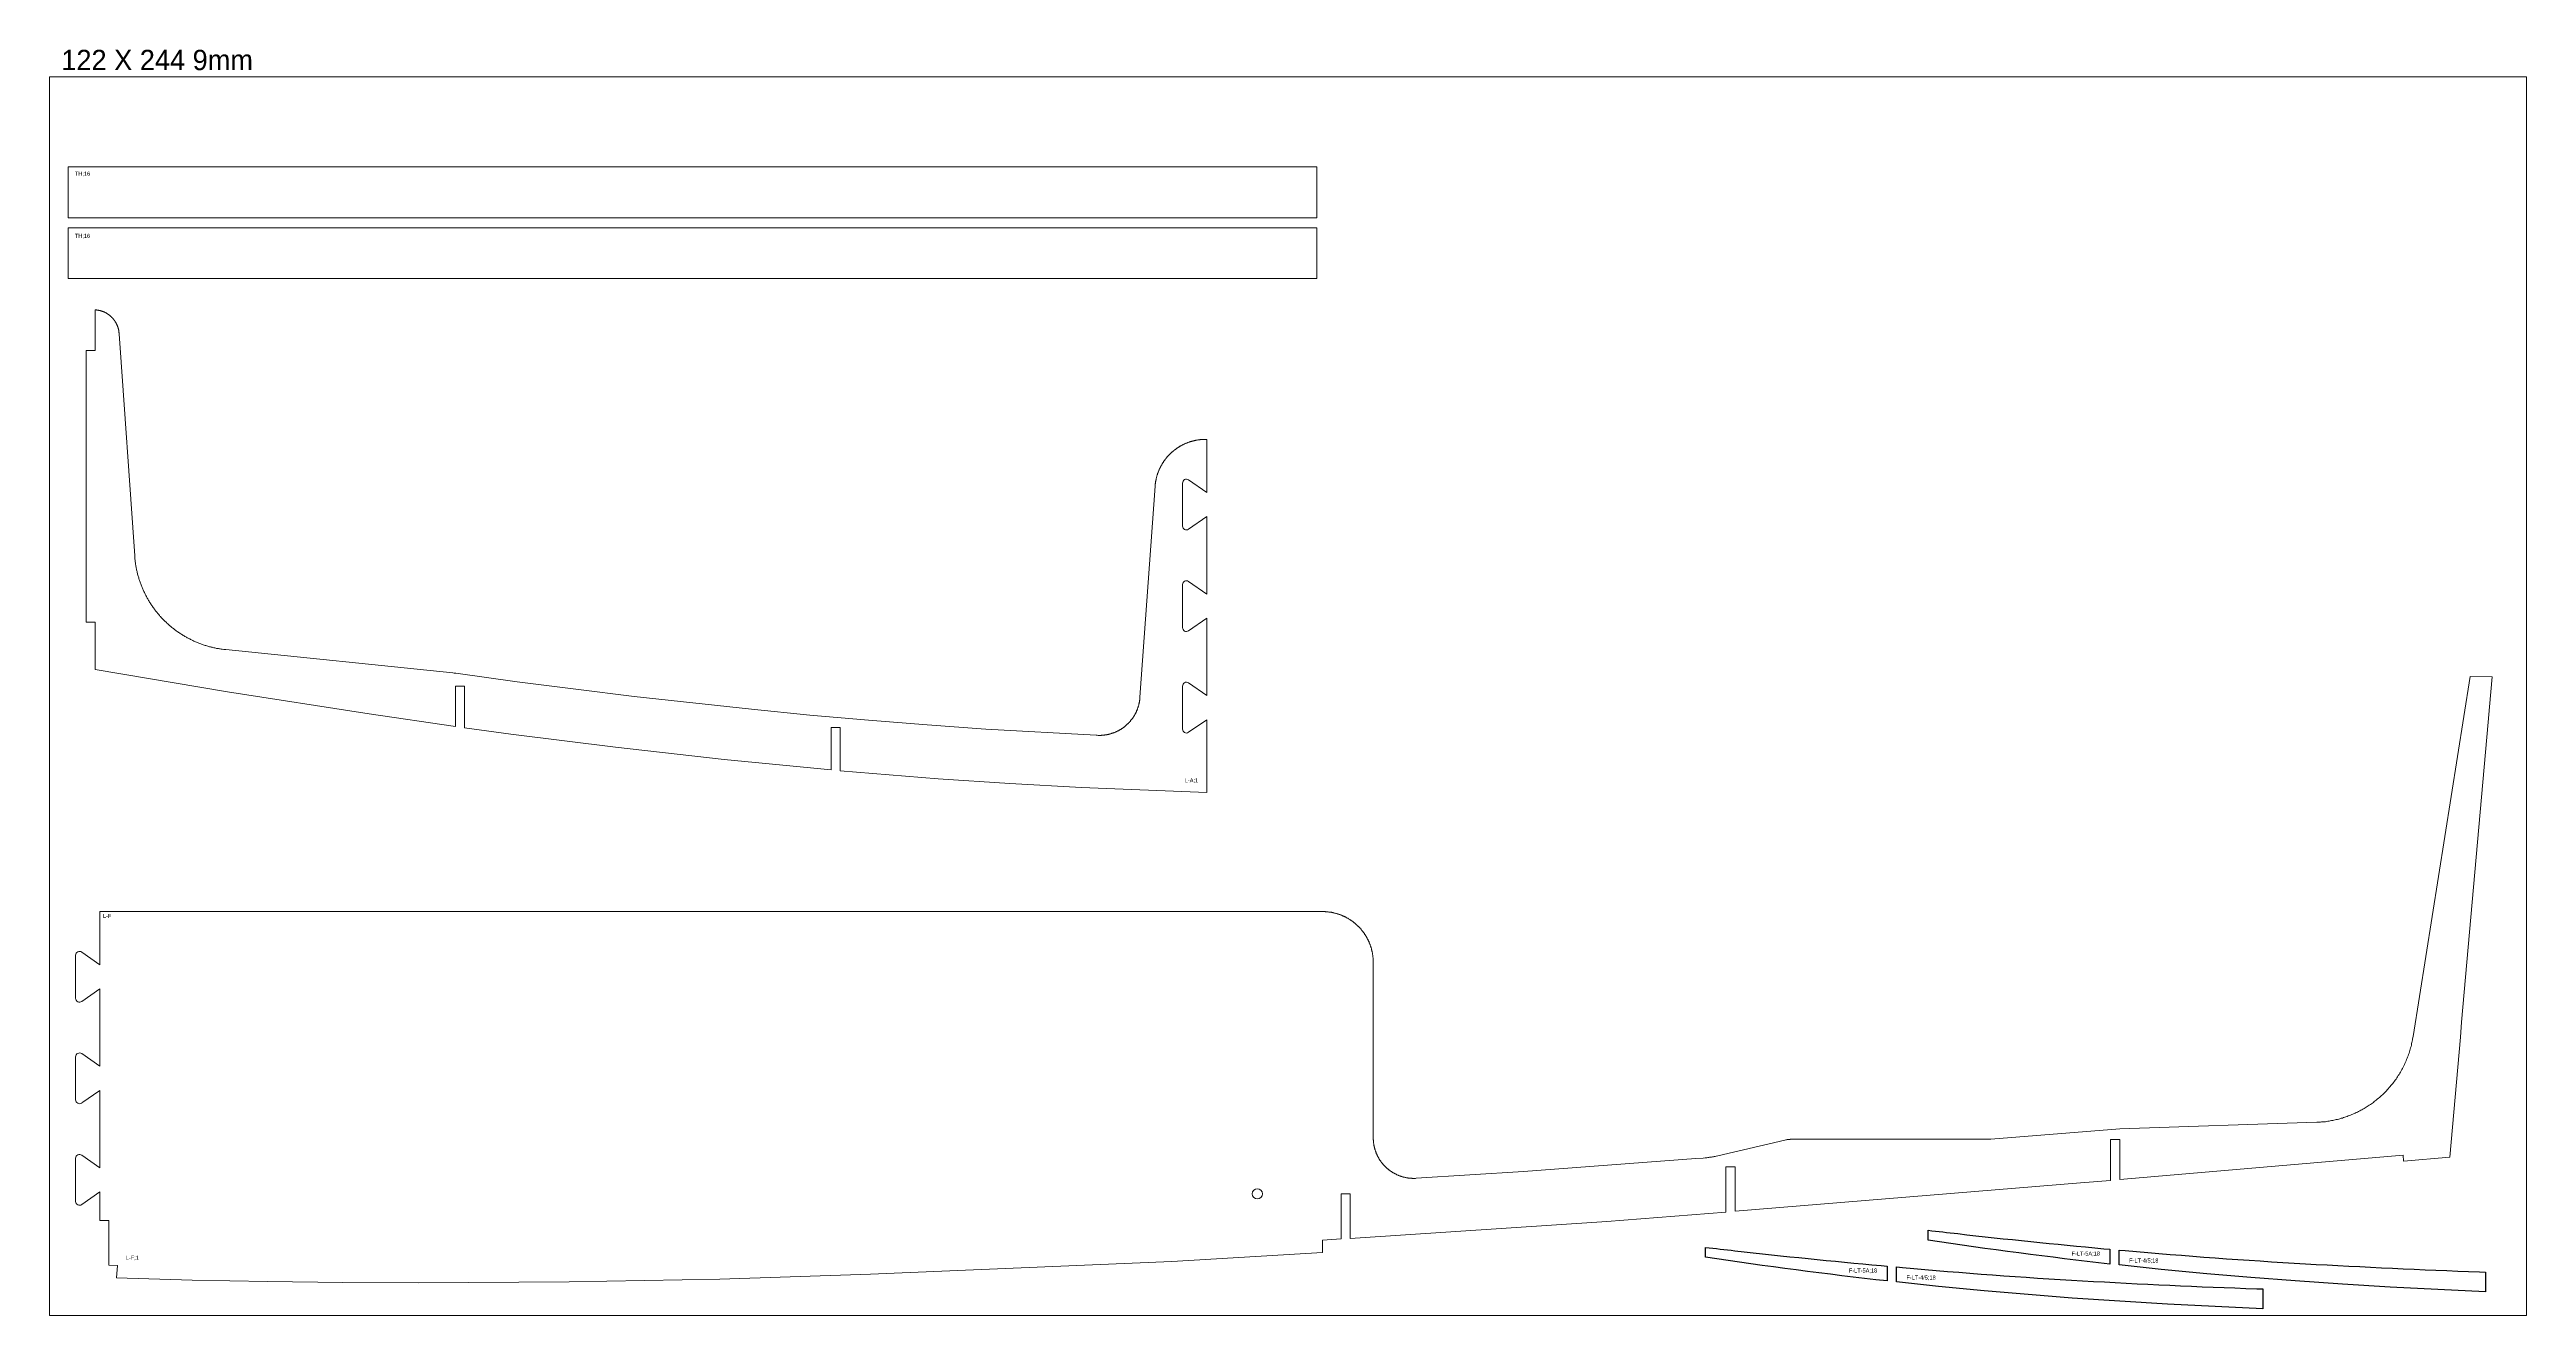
# Model space of a CAD drawing. Header units: millimetres. Extents: x 0 to 7720, y 0 to 5733.
# Drawn here: x 5280 to 7720, y 2966 to 4213 of the extents above; entities that cross this region are included whole.
import ezdxf

# ---------------------------------------------------------------- set-up
doc = ezdxf.new("R2010")
doc.units = ezdxf.units.MM
doc.layers.add('CORTE_9MM', color=4, linetype='Continuous')
doc.layers.add('plate', color=3, linetype='Continuous')

msp = doc.modelspace()

# ---------------------------------------------------------------- linework, layer by layer
at = {"layer": 'CORTE_9MM', "lineweight": 0}
for p, q in [((6419.9, 3776.5), (6419.9, 3828.8)), ((6396.1, 3785.8), (6396.1, 3743.4)), ((6402.1, 3788.9), (6419.9, 3776.5)), ((6402.1, 3740.3), (6419.9, 3752.7)), ((6419.9, 3676.5), (6419.9, 3752.7)), ((6396.1, 3685.8), (6396.1, 3643.4)), ((6402.1, 3688.9), (6419.9, 3676.5)), ((6402.1, 3640.3), (6419.9, 3652.7)), ((6419.9, 3576.5), (6419.9, 3652.7)), ((6402.1, 3588.9), (6419.9, 3576.5)), ((6396.1, 3585.8), (6396.1, 3543.4)), ((6402.1, 3540.3), (6419.9, 3552.7)), ((6419.9, 3524.6), (6419.9, 3552.7)), ((5329.4, 3311.4), (5329.4, 3363.7)), ((5305.7, 3320.7), (5305.7, 3278.3)), ((5311.7, 3323.8), (5329.4, 3311.4)), ((5311.7, 3275.2), (5329.4, 3287.6)), ((5329.4, 3211.4), (5329.4, 3287.6)), ((5311.7, 3223.8), (5329.4, 3211.4)), ((5305.7, 3220.7), (5305.7, 3178.3)), ((5311.7, 3175.2), (5329.4, 3187.6)), ((5329.4, 3111.4), (5329.4, 3187.6)), ((5311.7, 3123.8), (5329.4, 3111.4)), ((7319.4, 3139.4), (7310.4, 3139.4)), ((7310.4, 3139.4), (7310.4, 3099)), ((7319.4, 3099.8), (7319.4, 3139.4)), ((7598.4, 3123.9), (7319.4, 3099.8)), ((7598.8, 3117.9), (7598.4, 3123.9)), ((5305.7, 3120.7), (5305.7, 3078.3)), ((6940.4, 3112.4), (6931.4, 3112.4)), ((6931.4, 3112.4), (6931.4, 3067.8)), ((6940.4, 3068.5), (6940.4, 3112.4)), ((7310.4, 3099), (7280.8, 3096.6)), ((7644.4, 3121.7), (7598.8, 3117.9)), ((5311.7, 3075.2), (5329.4, 3087.6)), ((5329.4, 3059.5), (5329.4, 3087.6)), ((6561.4, 3085.6), (6552.4, 3085.6)), ((6552.4, 3085.6), (6552.4, 3041.3)), ((6561.4, 3041.9), (6561.4, 3085.6)), ((7280.8, 3096.6), (6940.4, 3068.5)), ((5338.4, 3059.5), (5329.4, 3059.5)), ((5338.4, 3015.5), (5338.4, 3059.5)), ((6814.2, 3058.4), (6561.4, 3041.9)), ((6931.4, 3067.8), (6814.2, 3058.4)), ((6534, 3027.8), (6385.7, 3019.2)), ((6552.4, 3041.3), (6534, 3040.2)), ((6534, 3040.2), (6534, 3027.8)), ((5347, 3015.2), (5338.4, 3015.5)), ((5346.1, 3002.9), (5347, 3015.2)), ((5420.4, 3000.8), (5346.1, 3002.9)), ((5940.3, 3001.8), (5791.8, 2999.2)), ((6088.8, 3006.5), (5940.3, 3001.8)), ((6385.7, 3019.2), (6088.8, 3006.5)), ((5494.6, 2999.3), (5420.4, 3000.8)), ((5568.9, 2998.4), (5494.6, 2999.3)), ((5643.2, 2998.2), (5568.9, 2998.4)), ((5791.8, 2999.2), (5643.2, 2998.2))]:
    msp.add_line(p, q, dxfattribs=at)
for points in [[(6528.5, 4097.1), (6528.5, 4047.1), (5298.4, 4047.1), (5298.4, 4097.1), (6528.5, 4097.1)], [(6528.5, 4037.3), (6528.5, 3987.3), (5298.4, 3987.3), (5298.4, 4037.3), (6528.5, 4037.3)]]:
    msp.add_lwpolyline(points, close=True, dxfattribs=at)
msp.add_lwpolyline([(6419.9, 3524.6), (6419.9, 3480.9), (6296.5, 3486.1), (6226, 3489.9), (6155.5, 3494.6), (6107.2, 3498.3), (6058.9, 3502.4), (6058.9, 3545), (6049.9, 3545), (6049.9, 3503.2), (5944.7, 3513.5), (5837.5, 3525.5), (5734.4, 3538.5), (5688.9, 3544.7), (5688.9, 3585.7), (5679.9, 3585.7), (5679.9, 3546), (5594.9, 3558.4), (5455.4, 3580.3), (5324.9, 3602.3), (5324.9, 3648.7), (5316.2, 3648.7), (5316.2, 3916.4), (5324.9, 3916.4), (5324.9, 3956.4), (5325.2, 3956.4), (5325.6, 3956.3), (5325.9, 3956.3), (5326.3, 3956.3), (5326.7, 3956.2), (5327, 3956.2), (5327.4, 3956.1), (5327.7, 3956.1), (5328.1, 3956), (5328.4, 3955.9), (5328.8, 3955.9), (5329.1, 3955.8), (5329.5, 3955.7), (5329.8, 3955.6), (5330.2, 3955.5), (5330.6, 3955.4), (5330.8, 3955.4), (5331, 3955.3), (5331.2, 3955.2), (5331.4, 3955.2), (5331.6, 3955.1), (5331.9, 3955), (5332.1, 3954.9), (5332.3, 3954.9), (5332.5, 3954.8), (5332.7, 3954.7), (5332.9, 3954.6), (5333.1, 3954.5), (5333.3, 3954.4), (5333.5, 3954.4), (5333.7, 3954.3), (5334, 3954.2), (5334.2, 3954.1), (5334.4, 3954), (5334.6, 3953.9), (5334.8, 3953.8), (5335, 3953.7), (5335.2, 3953.6), (5335.4, 3953.5), (5335.6, 3953.4), (5335.8, 3953.3), (5336, 3953.1), (5336.2, 3953), (5336.3, 3952.9), (5336.5, 3952.8), (5336.7, 3952.7), (5336.9, 3952.6), (5337.1, 3952.4), (5337.3, 3952.3), (5337.5, 3952.2), (5337.7, 3952.1), (5337.9, 3951.9), (5338, 3951.8), (5338.2, 3951.7), (5338.4, 3951.6), (5338.6, 3951.4), (5338.8, 3951.3), (5339, 3951.1), (5339.1, 3951), (5339.3, 3950.9), (5339.5, 3950.7), (5339.7, 3950.6), (5339.8, 3950.4), (5340, 3950.3), (5340.2, 3950.1), (5340.3, 3950), (5340.5, 3949.8), (5340.7, 3949.7), (5340.8, 3949.5), (5341, 3949.4), (5341.2, 3949.2), (5341.3, 3949), (5341.5, 3948.9), (5341.6, 3948.7), (5341.8, 3948.6), (5342, 3948.4), (5342.1, 3948.2), (5342.3, 3948.1), (5342.4, 3947.9), (5342.6, 3947.7), (5342.7, 3947.5), (5342.8, 3947.4), (5343, 3947.2), (5343.1, 3947), (5343.3, 3946.8), (5343.4, 3946.7), (5343.6, 3946.5), (5343.7, 3946.3), (5343.8, 3946.1), (5344, 3945.9), (5344.1, 3945.7), (5344.2, 3945.6), (5344.3, 3945.4), (5344.5, 3945.2), (5344.6, 3945), (5344.7, 3944.8), (5344.8, 3944.6), (5344.9, 3944.4), (5345.1, 3944.2), (5345.2, 3944), (5345.3, 3943.8), (5345.4, 3943.6), (5345.5, 3943.4), (5345.6, 3943.2), (5345.7, 3943), (5345.8, 3942.8), (5345.9, 3942.6), (5346, 3942.4), (5346.1, 3942.2), (5346.2, 3942), (5346.3, 3941.8), (5346.4, 3941.6), (5346.5, 3941.4), (5346.6, 3941.2), (5346.7, 3941), (5346.8, 3940.8), (5346.9, 3940.6), (5346.9, 3940.4), (5347, 3940.2), (5347.1, 3939.9), (5347.2, 3939.7), (5347.2, 3939.5), (5347.3, 3939.3), (5347.4, 3939.1), (5347.5, 3938.9), (5347.5, 3938.7), (5347.6, 3938.4), (5347.6, 3938.2), (5347.7, 3938), (5347.8, 3937.8), (5347.8, 3937.6), (5347.9, 3937.4), (5347.9, 3937.1), (5348, 3936.9), (5348, 3936.7), (5348.1, 3936.5), (5348.1, 3936.2), (5348.2, 3936), (5348.2, 3935.8), (5348.2, 3935.6), (5348.3, 3935.4), (5348.3, 3935.1), (5348.3, 3934.9), (5348.4, 3934.7), (5348.4, 3934.5), (5348.4, 3934.2), (5348.5, 3933.8), (5348.5, 3933.3), (5348.6, 3932.9), (5363.9, 3714), (5364, 3712.5), (5364.1, 3711), (5364.3, 3709.6), (5364.4, 3708.8), (5364.5, 3708.1), (5364.6, 3707.3), (5364.7, 3706.5), (5364.8, 3705.7), (5364.9, 3704.8), (5365.1, 3703.9), (5365.3, 3703), (5365.4, 3702.1), (5365.6, 3701.3), (5365.8, 3700.4), (5366, 3699.5), (5366.2, 3698.6), (5366.4, 3697.7), (5366.6, 3696.8), (5366.8, 3696), (5367.1, 3695.1), (5367.3, 3694.2), (5367.6, 3693.3), (5367.8, 3692.5), (5368.1, 3691.6), (5368.3, 3690.7), (5368.6, 3689.9), (5368.9, 3689), (5369.2, 3688.1), (5369.5, 3687.3), (5369.8, 3686.4), (5370.2, 3685.6), (5370.5, 3684.7), (5370.8, 3683.9), (5371.2, 3683), (5371.5, 3682.2), (5371.9, 3681.4), (5372.2, 3680.6), (5372.6, 3679.7), (5373, 3678.9), (5373.4, 3678.1), (5373.8, 3677.3), (5374.2, 3676.5), (5374.6, 3675.7), (5375, 3674.9), (5375.4, 3674.1), (5375.8, 3673.3), (5376.3, 3672.5), (5376.7, 3671.7), (5377.2, 3670.9), (5377.6, 3670.1), (5378.1, 3669.3), (5378.6, 3668.6), (5379, 3667.8), (5379.5, 3667.1), (5380, 3666.3), (5380.5, 3665.5), (5381, 3664.8), (5381.5, 3664.1), (5382, 3663.3), (5382.6, 3662.6), (5383.1, 3661.9), (5383.6, 3661.1), (5384.2, 3660.4), (5384.7, 3659.7), (5385.3, 3659), (5385.9, 3658.3), (5386.4, 3657.6), (5387, 3656.9), (5387.6, 3656.2), (5388.2, 3655.5), (5388.8, 3654.8), (5389.4, 3654.2), (5390, 3653.5), (5390.6, 3652.8), (5391.2, 3652.2), (5391.9, 3651.5), (5392.5, 3650.9), (5393.1, 3650.2), (5393.8, 3649.6), (5394.4, 3649), (5395.1, 3648.3), (5395.7, 3647.7), (5396.4, 3647.1), (5397.1, 3646.5), (5397.8, 3645.9), (5398.5, 3645.3), (5399.2, 3644.7), (5399.9, 3644.1), (5400.6, 3643.6), (5401.3, 3643), (5402, 3642.4), (5402.7, 3641.9), (5403.4, 3641.3), (5404.2, 3640.8), (5404.9, 3640.2), (5405.6, 3639.7), (5406.4, 3639.2), (5407.1, 3638.7), (5407.9, 3638.2), (5408.6, 3637.6), (5409.4, 3637.2), (5410.2, 3636.7), (5410.9, 3636.2), (5411.7, 3635.7), (5412.5, 3635.2), (5413.3, 3634.8), (5414.1, 3634.3), (5414.8, 3633.9), (5415.6, 3633.4), (5416.4, 3633), (5417.2, 3632.6), (5418.1, 3632.2), (5418.9, 3631.7), (5419.7, 3631.3), (5420.5, 3630.9), (5421.3, 3630.6), (5422.2, 3630.2), (5423, 3629.8), (5423.8, 3629.4), (5424.7, 3629.1), (5425.5, 3628.7), (5426.3, 3628.4), (5427.2, 3628), (5428, 3627.7), (5428.9, 3627.4), (5429.7, 3627.1), (5430.6, 3626.8), (5431.4, 3626.5), (5432.3, 3626.2), (5433.2, 3625.9), (5434, 3625.7), (5434.9, 3625.4), (5435.8, 3625.1), (5436.6, 3624.9), (5437.5, 3624.6), (5438.4, 3624.4), (5439.3, 3624.2), (5440.2, 3624), (5441, 3623.8), (5441.9, 3623.6), (5442.8, 3623.4), (5443.7, 3623.2), (5444.6, 3623), (5445.5, 3622.8), (5446.4, 3622.7), (5447.3, 3622.5), (5448.2, 3622.4), (5449.1, 3622.2), (5450, 3622.1), (5451.8, 3621.9), (5453.6, 3621.7), (5677.2, 3598.8), (5678.7, 3598.6), (5680.3, 3598.4), (5740.8, 3590.1), (5798.4, 3582.7), (5856, 3575.7), (5971.4, 3563), (6029.1, 3557.3), (6086.8, 3552.2), (6144.6, 3547.5), (6202.5, 3543.5), (6311, 3537.4), (6312, 3537.4), (6312.9, 3537.3), (6313.3, 3537.3), (6313.8, 3537.3), (6314.2, 3537.3), (6314.7, 3537.3), (6315.1, 3537.3), (6315.5, 3537.3), (6316, 3537.3), (6316.4, 3537.4), (6316.9, 3537.4), (6317.3, 3537.4), (6317.8, 3537.5), (6318.3, 3537.5), (6318.7, 3537.6), (6319.2, 3537.6), (6319.6, 3537.7), (6320, 3537.7), (6320.5, 3537.8), (6320.9, 3537.9), (6321.4, 3537.9), (6321.8, 3538), (6322.3, 3538.1), (6322.7, 3538.2), (6323.2, 3538.3), (6323.6, 3538.4), (6324, 3538.5), (6324.5, 3538.6), (6324.9, 3538.8), (6325.3, 3538.9), (6325.8, 3539), (6326.2, 3539.1), (6326.6, 3539.3), (6327.1, 3539.4), (6327.5, 3539.6), (6327.9, 3539.7), (6328.3, 3539.9), (6328.8, 3540), (6329.2, 3540.2), (6329.6, 3540.4), (6330, 3540.5), (6330.4, 3540.7), (6330.8, 3540.9), (6331.2, 3541.1), (6331.6, 3541.3), (6332.1, 3541.5), (6332.5, 3541.7), (6332.9, 3541.9), (6333.3, 3542.1), (6333.6, 3542.3), (6334, 3542.5), (6334.4, 3542.8), (6334.8, 3543), (6335.2, 3543.2), (6335.6, 3543.5), (6336, 3543.7), (6336.3, 3544), (6336.7, 3544.2), (6337.1, 3544.5), (6337.5, 3544.7), (6337.8, 3545), (6338.2, 3545.3), (6338.5, 3545.5), (6338.9, 3545.8), (6339.3, 3546.1), (6339.6, 3546.4), (6340, 3546.7), (6340.3, 3547), (6340.6, 3547.3), (6341, 3547.6), (6341.3, 3547.9), (6341.6, 3548.2), (6342, 3548.5), (6342.3, 3548.8), (6342.6, 3549.1), (6342.9, 3549.4), (6343.2, 3549.8), (6343.6, 3550.1), (6343.9, 3550.4), (6344.2, 3550.8), (6344.5, 3551.1), (6344.8, 3551.4), (6345, 3551.8), (6345.3, 3552.1), (6345.6, 3552.5), (6345.9, 3552.8), (6346.2, 3553.2), (6346.4, 3553.6), (6346.7, 3553.9), (6347, 3554.3), (6347.2, 3554.7), (6347.5, 3555), (6347.7, 3555.4), (6348, 3555.8), (6348.2, 3556.2), (6348.4, 3556.6), (6348.7, 3556.9), (6348.9, 3557.3), (6349.1, 3557.7), (6349.3, 3558.1), (6349.6, 3558.5), (6349.8, 3558.9), (6350, 3559.3), (6350.2, 3559.7), (6350.4, 3560.1), (6350.6, 3560.5), (6350.7, 3560.9), (6350.9, 3561.4), (6351.1, 3561.8), (6351.3, 3562.2), (6351.5, 3562.6), (6351.6, 3563), (6351.8, 3563.5), (6351.9, 3563.9), (6352.1, 3564.3), (6352.2, 3564.7), (6352.4, 3565.2), (6352.5, 3565.6), (6352.6, 3566), (6352.8, 3566.5), (6352.9, 3566.9), (6353, 3567.3), (6353.1, 3567.8), (6353.2, 3568.2), (6353.3, 3568.6), (6353.4, 3569.1), (6353.5, 3569.5), (6353.6, 3570), (6353.6, 3570.4), (6353.7, 3570.8), (6353.8, 3571.2), (6353.8, 3571.6), (6353.9, 3572.1), (6353.9, 3572.5), (6354, 3572.9), (6354, 3573.3), (6354.1, 3574.1), (6354.2, 3575), (6369.1, 3782.7), (6369.1, 3783.5), (6369.2, 3784.3), (6369.2, 3784.7), (6369.3, 3785.1), (6369.4, 3785.5), (6369.4, 3786), (6369.5, 3786.4), (6369.5, 3786.9), (6369.6, 3787.3), (6369.7, 3787.7), (6369.8, 3788.2), (6369.9, 3788.6), (6370, 3789), (6370, 3789.5), (6370.1, 3789.9), (6370.2, 3790.4), (6370.4, 3790.8), (6370.5, 3791.2), (6370.6, 3791.7), (6370.7, 3792.1), (6370.8, 3792.5), (6370.9, 3793), (6371.1, 3793.4), (6371.2, 3793.8), (6371.3, 3794.3), (6371.5, 3794.7), (6371.6, 3795.1), (6371.8, 3795.6), (6371.9, 3796), (6372.1, 3796.4), (6372.3, 3796.8), (6372.4, 3797.3), (6372.6, 3797.7), (6372.8, 3798.1), (6372.9, 3798.5), (6373.1, 3798.9), (6373.3, 3799.4), (6373.5, 3799.8), (6373.7, 3800.2), (6373.9, 3800.6), (6374.1, 3801), (6374.3, 3801.4), (6374.5, 3801.8), (6374.7, 3802.2), (6374.9, 3802.6), (6375.1, 3803), (6375.4, 3803.4), (6375.6, 3803.8), (6375.8, 3804.2), (6376.1, 3804.6), (6376.3, 3805), (6376.5, 3805.4), (6376.8, 3805.8), (6377, 3806.1), (6377.3, 3806.5), (6377.5, 3806.9), (6377.8, 3807.3), (6378, 3807.6), (6378.3, 3808), (6378.6, 3808.4), (6378.8, 3808.7), (6379.1, 3809.1), (6379.4, 3809.5), (6379.7, 3809.8), (6380, 3810.2), (6380.2, 3810.5), (6380.5, 3810.9), (6380.8, 3811.2), (6381.1, 3811.6), (6381.4, 3811.9), (6381.7, 3812.3), (6382, 3812.6), (6382.3, 3812.9), (6382.6, 3813.3), (6383, 3813.6), (6383.3, 3813.9), (6383.6, 3814.2), (6383.9, 3814.6), (6384.2, 3814.9), (6384.6, 3815.2), (6384.9, 3815.5), (6385.2, 3815.8), (6385.6, 3816.1), (6385.9, 3816.4), (6386.3, 3816.7), (6386.6, 3817), (6386.9, 3817.3), (6387.3, 3817.6), (6387.7, 3817.9), (6388, 3818.1), (6388.4, 3818.4), (6388.7, 3818.7), (6389.1, 3819), (6389.5, 3819.2), (6389.8, 3819.5), (6390.2, 3819.8), (6390.6, 3820), (6390.9, 3820.3), (6391.3, 3820.5), (6391.7, 3820.8), (6392.1, 3821), (6392.5, 3821.3), (6392.9, 3821.5), (6393.2, 3821.7), (6393.6, 3822), (6394, 3822.2), (6394.4, 3822.4), (6394.8, 3822.7), (6395.2, 3822.9), (6395.6, 3823.1), (6396, 3823.3), (6396.4, 3823.5), (6396.8, 3823.7), (6397.2, 3823.9), (6397.7, 3824.1), (6398.1, 3824.3), (6398.5, 3824.5), (6398.9, 3824.7), (6399.3, 3824.8), (6399.7, 3825), (6400.1, 3825.2), (6400.6, 3825.4), (6401, 3825.5), (6401.4, 3825.7), (6401.8, 3825.8), (6402.3, 3826), (6402.7, 3826.1), (6403.1, 3826.3), (6403.6, 3826.4), (6404, 3826.6), (6404.4, 3826.7), (6404.9, 3826.8), (6405.3, 3826.9), (6405.7, 3827.1), (6406.2, 3827.2), (6406.6, 3827.3), (6407.1, 3827.4), (6407.5, 3827.5), (6407.9, 3827.6), (6408.4, 3827.7), (6408.8, 3827.8), (6409.3, 3827.9), (6409.7, 3828), (6410.2, 3828.1), (6410.6, 3828.1), (6411.1, 3828.2), (6411.5, 3828.3), (6412, 3828.4), (6412.4, 3828.4), (6412.8, 3828.5), (6413.2, 3828.5), (6413.6, 3828.6), (6414, 3828.6), (6414.4, 3828.6), (6414.8, 3828.7), (6415.3, 3828.7), (6415.7, 3828.7), (6416.1, 3828.8), (6416.5, 3828.8), (6416.9, 3828.8), (6417.7, 3828.8), (6418.6, 3828.8), (6419.9, 3828.8)], dxfattribs=at)
msp.add_lwpolyline([(5329.4, 3363.7), (6533.1, 3363.7), (6534.7, 3363.7), (6535.5, 3363.7), (6536.3, 3363.7), (6536.7, 3363.7), (6537.1, 3363.6), (6537.6, 3363.6), (6538, 3363.6), (6538.4, 3363.5), (6538.9, 3363.5), (6539.3, 3363.4), (6539.7, 3363.4), (6540.2, 3363.3), (6540.6, 3363.3), (6541, 3363.2), (6541.5, 3363.2), (6541.9, 3363.1), (6542.3, 3363), (6542.8, 3363), (6543.2, 3362.9), (6543.6, 3362.8), (6544.1, 3362.7), (6544.5, 3362.6), (6544.9, 3362.5), (6545.3, 3362.4), (6545.8, 3362.3), (6546.2, 3362.2), (6546.6, 3362.1), (6547, 3362), (6547.4, 3361.9), (6547.9, 3361.8), (6548.3, 3361.6), (6548.7, 3361.5), (6549.1, 3361.4), (6549.5, 3361.3), (6549.9, 3361.1), (6550.4, 3361), (6550.8, 3360.8), (6551.2, 3360.7), (6551.6, 3360.5), (6552, 3360.4), (6552.5, 3360.2), (6552.9, 3360), (6553.3, 3359.9), (6553.7, 3359.7), (6554.1, 3359.5), (6554.5, 3359.3), (6554.9, 3359.1), (6555.3, 3358.9), (6555.7, 3358.8), (6556.1, 3358.6), (6556.5, 3358.4), (6556.9, 3358.2), (6557.3, 3357.9), (6557.7, 3357.7), (6558.1, 3357.5), (6558.5, 3357.3), (6558.9, 3357.1), (6559.3, 3356.9), (6559.7, 3356.6), (6560.1, 3356.4), (6560.4, 3356.2), (6560.8, 3355.9), (6561.2, 3355.7), (6561.6, 3355.4), (6562, 3355.2), (6562.3, 3354.9), (6562.7, 3354.7), (6563.1, 3354.4), (6563.4, 3354.2), (6563.8, 3353.9), (6564.1, 3353.6), (6564.5, 3353.3), (6564.9, 3353.1), (6565.2, 3352.8), (6565.6, 3352.5), (6565.9, 3352.2), (6566.2, 3351.9), (6566.6, 3351.6), (6566.9, 3351.4), (6567.3, 3351.1), (6567.6, 3350.8), (6567.9, 3350.5), (6568.2, 3350.2), (6568.6, 3349.8), (6568.9, 3349.5), (6569.2, 3349.2), (6569.5, 3348.9), (6569.8, 3348.6), (6570.2, 3348.3), (6570.5, 3347.9), (6570.8, 3347.6), (6571.1, 3347.3), (6571.4, 3346.9), (6571.7, 3346.6), (6572, 3346.3), (6572.2, 3345.9), (6572.5, 3345.6), (6572.8, 3345.2), (6573.1, 3344.9), (6573.4, 3344.5), (6573.7, 3344.2), (6573.9, 3343.8), (6574.2, 3343.5), (6574.5, 3343.1), (6574.7, 3342.7), (6575, 3342.4), (6575.2, 3342), (6575.5, 3341.6), (6575.7, 3341.2), (6576, 3340.9), (6576.2, 3340.5), (6576.5, 3340.1), (6576.7, 3339.7), (6576.9, 3339.3), (6577.2, 3339), (6577.4, 3338.6), (6577.6, 3338.2), (6577.8, 3337.8), (6578, 3337.4), (6578.2, 3337), (6578.4, 3336.6), (6578.7, 3336.2), (6578.9, 3335.8), (6579, 3335.4), (6579.2, 3335), (6579.4, 3334.6), (6579.6, 3334.2), (6579.8, 3333.8), (6580, 3333.4), (6580.1, 3333), (6580.3, 3332.6), (6580.5, 3332.1), (6580.6, 3331.7), (6580.8, 3331.3), (6581, 3330.9), (6581.1, 3330.5), (6581.3, 3330), (6581.4, 3329.6), (6581.5, 3329.2), (6581.7, 3328.8), (6581.8, 3328.3), (6581.9, 3327.9), (6582.1, 3327.5), (6582.2, 3327.1), (6582.3, 3326.6), (6582.4, 3326.2), (6582.5, 3325.8), (6582.6, 3325.3), (6582.7, 3324.9), (6582.8, 3324.4), (6582.9, 3324), (6583, 3323.6), (6583.1, 3323.1), (6583.2, 3322.7), (6583.3, 3322.2), (6583.3, 3321.8), (6583.4, 3321.4), (6583.5, 3320.9), (6583.5, 3320.5), (6583.6, 3320), (6583.6, 3319.6), (6583.7, 3319.1), (6583.7, 3318.7), (6583.8, 3318.2), (6583.8, 3317.8), (6583.9, 3317.3), (6583.9, 3316.9), (6583.9, 3316.5), (6583.9, 3316), (6584, 3315.6), (6584, 3315.1), (6584, 3314.3), (6584, 3140.8), (6584, 3139.9), (6584, 3139.5), (6584, 3139), (6584.1, 3138.6), (6584.1, 3138.2), (6584.1, 3137.8), (6584.1, 3137.3), (6584.2, 3136.9), (6584.2, 3136.5), (6584.3, 3136), (6584.3, 3135.6), (6584.4, 3135.1), (6584.5, 3134.6), (6584.6, 3134.2), (6584.6, 3133.7), (6584.7, 3133.3), (6584.8, 3132.9), (6584.9, 3132.4), (6585, 3132), (6585.1, 3131.6), (6585.2, 3131.1), (6585.3, 3130.7), (6585.4, 3130.3), (6585.5, 3129.8), (6585.7, 3129.4), (6585.8, 3129), (6585.9, 3128.6), (6586.1, 3128.1), (6586.2, 3127.7), (6586.4, 3127.3), (6586.5, 3126.9), (6586.7, 3126.4), (6586.9, 3126), (6587, 3125.6), (6587.2, 3125.2), (6587.4, 3124.8), (6587.6, 3124.4), (6587.7, 3124), (6587.9, 3123.6), (6588.1, 3123.2), (6588.3, 3122.8), (6588.5, 3122.4), (6588.8, 3122), (6589, 3121.6), (6589.2, 3121.2), (6589.4, 3120.8), (6589.6, 3120.4), (6589.9, 3120), (6590.1, 3119.7), (6590.3, 3119.3), (6590.6, 3118.9), (6590.8, 3118.5), (6591.1, 3118.2), (6591.3, 3117.8), (6591.6, 3117.4), (6591.9, 3117.1), (6592.1, 3116.7), (6592.4, 3116.3), (6592.7, 3116), (6593, 3115.6), (6593.3, 3115.3), (6593.5, 3115), (6593.8, 3114.6), (6594.1, 3114.3), (6594.4, 3113.9), (6594.7, 3113.6), (6595, 3113.3), (6595.4, 3113), (6595.7, 3112.7), (6596, 3112.3), (6596.3, 3112), (6596.6, 3111.7), (6597, 3111.4), (6597.3, 3111.1), (6597.6, 3110.8), (6598, 3110.5), (6598.3, 3110.2), (6598.6, 3110), (6599, 3109.7), (6599.3, 3109.4), (6599.7, 3109.1), (6600, 3108.9), (6600.4, 3108.6), (6600.8, 3108.3), (6601.1, 3108.1), (6601.5, 3107.8), (6601.9, 3107.6), (6602.2, 3107.4), (6602.6, 3107.1), (6603, 3106.9), (6603.3, 3106.6), (6603.7, 3106.4), (6604.1, 3106.2), (6604.5, 3106), (6604.9, 3105.8), (6605.3, 3105.6), (6605.7, 3105.4), (6606.1, 3105.1), (6606.5, 3105), (6606.9, 3104.8), (6607.3, 3104.6), (6607.7, 3104.4), (6608.1, 3104.2), (6608.5, 3104), (6608.9, 3103.9), (6609.3, 3103.7), (6609.7, 3103.5), (6610.1, 3103.4), (6610.6, 3103.2), (6611, 3103.1), (6611.4, 3102.9), (6611.8, 3102.8), (6612.2, 3102.7), (6612.7, 3102.5), (6613.1, 3102.4), (6613.5, 3102.3), (6614, 3102.2), (6614.4, 3102.1), (6614.8, 3102), (6615.3, 3101.9), (6615.7, 3101.8), (6616.1, 3101.7), (6616.6, 3101.6), (6617, 3101.5), (6617.5, 3101.4), (6617.9, 3101.4), (6618.3, 3101.3), (6618.8, 3101.2), (6619.2, 3101.2), (6619.7, 3101.1), (6620.1, 3101.1), (6620.6, 3101), (6621, 3101), (6621.4, 3101), (6621.9, 3101), (6622.3, 3100.9), (6622.8, 3100.9), (6623.2, 3100.9), (6623.7, 3100.9), (6624.1, 3100.9), (6624.6, 3100.9), (6625, 3100.9), (6625.5, 3100.9), (6626.4, 3101), (6732, 3107.8), (6901.7, 3120.4), (6909, 3121), (6910.8, 3121.1), (6911.7, 3121.2), (6912.6, 3121.3), (6913.5, 3121.4), (6914.4, 3121.5), (6915.3, 3121.7), (6916.3, 3121.8), (6917.2, 3121.9), (6918.1, 3122.1), (6919, 3122.3), (6919.9, 3122.4), (6920.8, 3122.6), (6921.7, 3122.8), (6923.4, 3123.2), (6989.5, 3138.6), (6990.3, 3138.8), (6990.8, 3138.9), (6991.2, 3139), (6991.6, 3139.1), (6992.1, 3139.2), (6992.3, 3139.2), (6992.5, 3139.2), (6992.8, 3139.3), (6993, 3139.3), (6993.2, 3139.3), (6993.4, 3139.3), (6993.7, 3139.4), (6993.9, 3139.4), (6994.1, 3139.4), (6994.4, 3139.4), (6994.6, 3139.4), (6994.8, 3139.5), (6995.3, 3139.5), (6995.8, 3139.5), (6996.2, 3139.5), (7192.5, 3139.5), (7319.4, 3149.9), (7513.6, 3156.2), (7514.5, 3156.2), (7515.8, 3156.3), (7517, 3156.4), (7518.2, 3156.5), (7519.4, 3156.6), (7520.7, 3156.7), (7521.9, 3156.8), (7523.1, 3157), (7524.3, 3157.2), (7525.5, 3157.4), (7526.7, 3157.6), (7528, 3157.8), (7529.2, 3158), (7530.4, 3158.3), (7531.5, 3158.5), (7532.7, 3158.8), (7533.9, 3159.1), (7535.1, 3159.4), (7536.3, 3159.7), (7537.5, 3160.1), (7538.7, 3160.4), (7539.9, 3160.8), (7541, 3161.2), (7542.2, 3161.6), (7543.3, 3162), (7544.5, 3162.4), (7545.6, 3162.8), (7546.8, 3163.3), (7547.9, 3163.8), (7549, 3164.2), (7550.2, 3164.7), (7551.3, 3165.2), (7552.4, 3165.8), (7553.5, 3166.3), (7554.6, 3166.8), (7555.7, 3167.4), (7556.8, 3168), (7557.8, 3168.6), (7558.9, 3169.2), (7560, 3169.8), (7561, 3170.4), (7562.1, 3171), (7563.1, 3171.7), (7564.1, 3172.3), (7565.2, 3173), (7566.2, 3173.7), (7567.2, 3174.4), (7568.2, 3175.1), (7569.2, 3175.8), (7570.1, 3176.6), (7571.1, 3177.3), (7572.1, 3178.1), (7573, 3178.9), (7574.1, 3179.8), (7575.1, 3180.6), (7576.1, 3181.5), (7577.2, 3182.5), (7578.2, 3183.4), (7579.1, 3184.3), (7580.1, 3185.3), (7581.1, 3186.3), (7582, 3187.2), (7582.9, 3188.2), (7583.9, 3189.2), (7584.8, 3190.3), (7585.7, 3191.3), (7586.5, 3192.3), (7587.4, 3193.4), (7588.2, 3194.5), (7589.1, 3195.5), (7589.9, 3196.6), (7590.7, 3197.7), (7591.5, 3198.8), (7592.2, 3200), (7593, 3201.1), (7593.7, 3202.2), (7594.5, 3203.4), (7595.2, 3204.5), (7595.9, 3205.7), (7596.5, 3206.9), (7597.2, 3208.1), (7597.9, 3209.3), (7598.5, 3210.5), (7599.1, 3211.7), (7599.7, 3213), (7600.3, 3214.2), (7600.9, 3215.5), (7601.4, 3216.7), (7601.9, 3218), (7602.4, 3219.3), (7602.9, 3220.5), (7603.4, 3221.8), (7603.9, 3223.1), (7604.3, 3224.4), (7604.7, 3225.7), (7605.1, 3227), (7605.5, 3228.3), (7605.9, 3229.6), (7606.3, 3231), (7606.6, 3232.3), (7606.9, 3233.7), (7607.2, 3234.9), (7607.4, 3236.1), (7607.7, 3237.3), (7607.9, 3238.4), (7608.3, 3240.8), (7664.6, 3595.2), (7686.1, 3594.8, -0.000217), (7644.4, 3121.7), (7644.4, 3121.7)], format="xyb", dxfattribs=at)
at = {"layer": 'CORTE_9MM'}
for points in [[(7090.3, 2999.9, -0.009414), (6911.3, 3023.3), (6911.3, 3033, 0.000204), (6940.3, 3029.7, 0.005129), (7084.3, 3015), (7090.3, 3014.4), (7090.3, 2999.9)], [(7309.7, 3016.6, -0.009414), (7130.7, 3040.1), (7130.7, 3049.8, 0.000204), (7159.7, 3046.5, 0.005129), (7303.7, 3031.7), (7309.7, 3031.2), (7309.7, 3016.6)], [(7318.7, 3030.4), (7324.7, 3029.9, 0.008157), (7502.2, 3016.9, 0.005345), (7673.7, 3008.9), (7679.7, 3008.7), (7679.7, 2989.2), (7585.8, 2993.8), (7538.9, 2996.6), (7492, 2999.9), (7448.6, 3003.2), (7405.1, 3007), (7360.2, 3011.3), (7318.7, 3015.7), (7318.7, 3030.4)], [(7099.3, 3013.7), (7105.3, 3013.1, 0.008157), (7282.8, 3000.1, 0.005345), (7454.3, 2992.2), (7460.3, 2992), (7460.3, 2972.4), (7366.4, 2977.1), (7319.5, 2979.9), (7272.6, 2983.1), (7229.2, 2986.5), (7185.8, 2990.3), (7140.8, 2994.6), (7099.3, 2998.9), (7099.3, 3013.7)]]:
    msp.add_lwpolyline(points, format="xyb", close=True, dxfattribs=at)
at = {"layer": 'CORTE_9MM', "lineweight": 0}
msp.add_circle((6469.8, 3085.7), 5, dxfattribs=at)
for centre, start, end in [((6399.9, 3785.8), 55.008, 180), ((6399.9, 3743.4), 180, 304.992), ((6399.9, 3685.8), 55.008, 180), ((6399.9, 3643.4), 180, 304.992), ((6399.9, 3585.8), 55.008, 180), ((6399.9, 3543.4), 180, 304.992), ((5309.5, 3320.7), 55.008, 180), ((5309.5, 3278.3), 180, 304.992), ((5309.5, 3220.7), 55.008, 180), ((5309.5, 3178.3), 180, 304.992), ((5309.5, 3120.7), 55.008, 180), ((5309.5, 3078.3), 180, 304.992)]:
    msp.add_arc(centre, 3.8, start, end, dxfattribs=at)
at = {"layer": 'plate', "lineweight": 0}
msp.add_lwpolyline([(5280, 4185.9), (7720, 4185.9), (7720, 2965.9), (5280, 2965.9)], close=True, dxfattribs=at)

# ---------------------------------------------------------------- texts
at = {"lineweight": 0, "attachment_point": 1}
for s, insert, char_height, width in [('122 X 244 9mm', (5291.6, 4212.5), 20, 47402.464), ('TH;16', (5305, 4092.5), 4, 9480.493), ('TH;16', (5305, 4031.3), 4, 9480.493), ('L-A;1', (6398.3, 3495), 4, 9480.493), ('L-F', (5332.6, 3361.5), 4, 9480.493), ('F-LT-5A;18', (7271.9, 3028.9), 4, 9480.493), ('L-F;1', (5355.1, 3024.9), 4, 9480.493), ('F-LT-5A;18', (7052.5, 3012.2), 4, 9480.493), ('F-LT-4/5;18', (7109.2, 3005.3), 4, 9480.493), ('F-LT-4/5;18', (7328.6, 3022.1), 4, 9480.493)]:
    msp.add_mtext(s, dxfattribs=dict(at, insert=insert, char_height=char_height, width=width))

doc.saveas('drawing.dxf')
